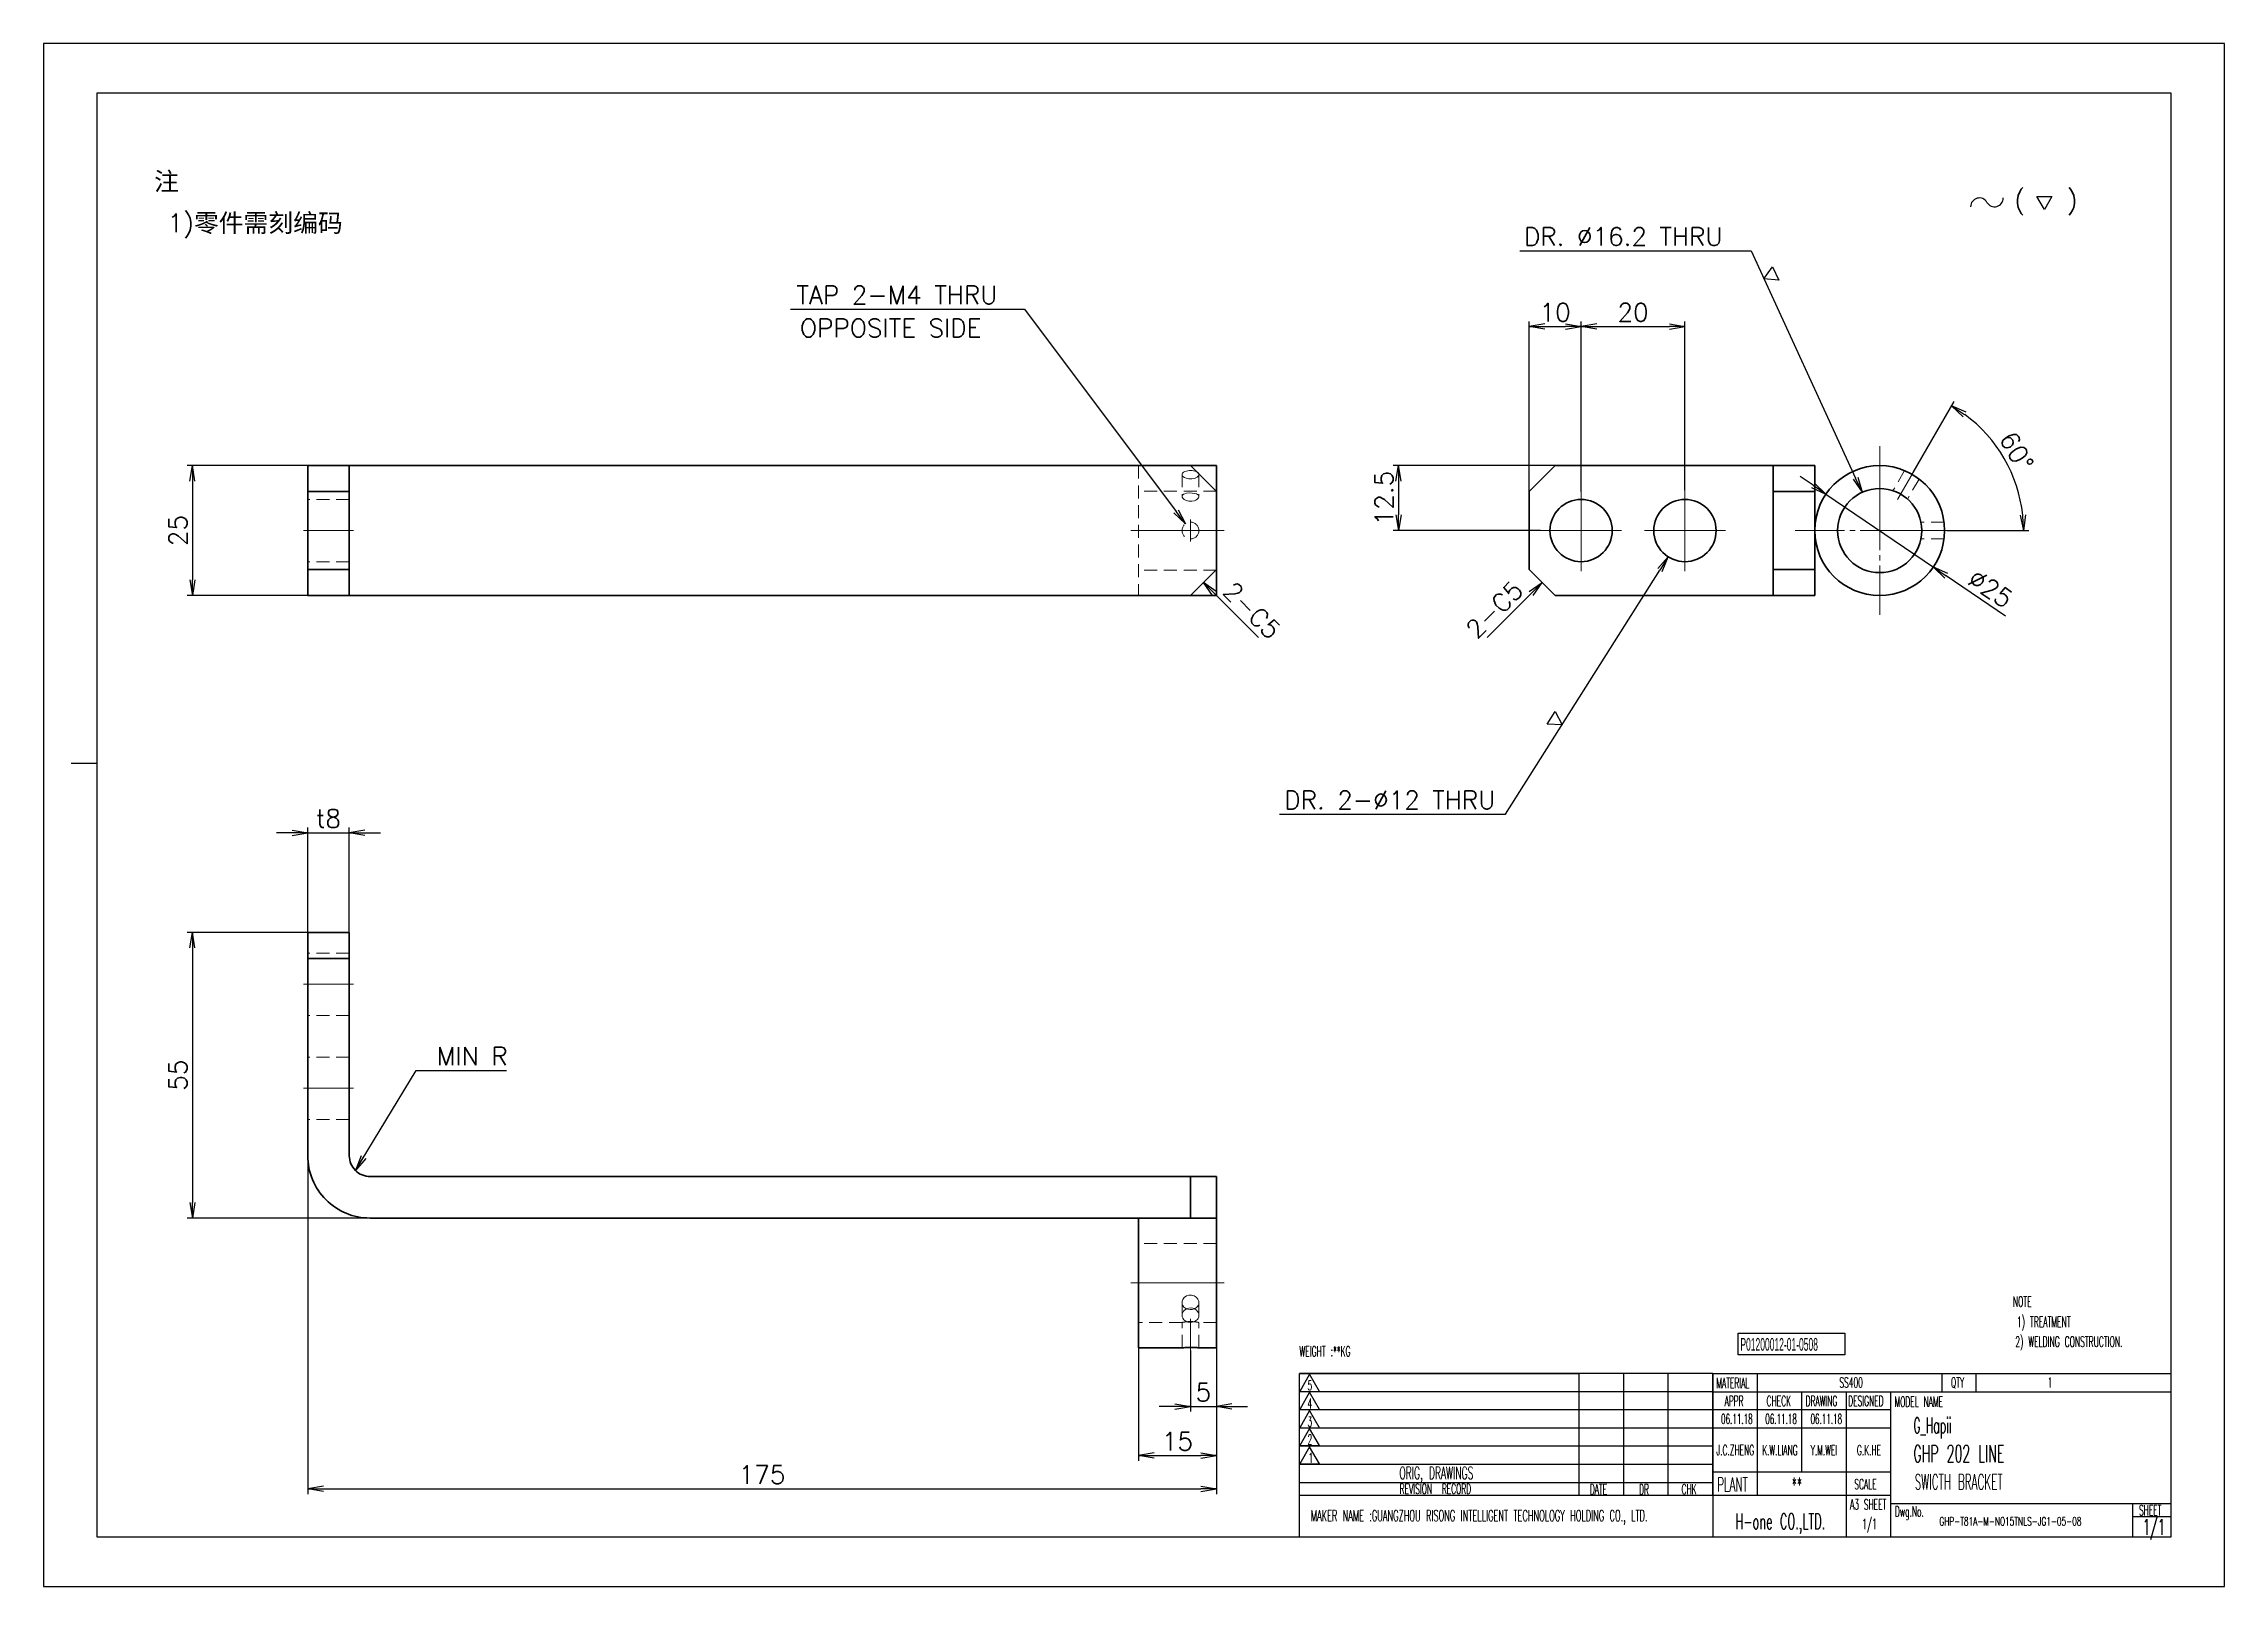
# Model space of a CAD drawing. Header units: millimetres. Extents: x 9439 to 18429, y 1498 to 3280.
# Drawn here: x 13984.2 to 14404.2, y 1498.1 to 1795.1 of the extents above; entities that cross this region are included whole.
import ezdxf
from ezdxf.enums import TextEntityAlignment as Align

# ---------------------------------------------------------------- set-up
doc = ezdxf.new("R2010")
doc.units = ezdxf.units.MM
doc.linetypes.add('CENTER-HOKUTO', pattern=[23, 20, -1, 1, -1])
doc.linetypes.add('HIDDEN-HOKUTO', pattern=[3.8, 2.5, -1.3])
doc.layers.add('AM_7', color=2, linetype='CENTER-HOKUTO', lineweight=30)
doc.layers.add('AM_HID', color=1, linetype='HIDDEN-HOKUTO', lineweight=25)
doc.layers.add('title_frame', color=7, linetype='Continuous')
doc.layers.add('word_dim', color=253, linetype='Continuous')
doc.styles.add('MX_NOTE_STANDARD', font='txt.shx', dxfattribs={"bigfont": 'bigfont.shx'})
doc.styles.get("Standard").update_dxf_attribs({"font": 'romans.shx', "bigfont": 'bigfont.shx'})
doc.dimstyles.new('RS1-1', dxfattribs={"dimtxt": 3.5, "dimasz": 3, "dimexe": 1, "dimexo": 0, "dimgap": 1, "dimtad": 3, "dimdsep": 46, "dimtxsty": 'Standard', "dimblk1": 'OPEN', "dimblk2": 'OPEN', "dimsah": 1, "dimcen": 0, "dimclrd": 256, "dimclre": 256, "dimclrt": 3, "dimazin": 2, "dimtfac": 1, "dimtmove": 0, "dimatfit": 3, "dimldrblk": 'OPEN', "dimfxl": 0, "dimtolj": 1, "dimtzin": 0, "dimarcsym": 0})

msp = doc.modelspace()

# ---------------------------------------------------------------- texts
at = {"ltscale": 2, "char_height": 3.5, "attachment_point": 1}
for s, insert, width in [('{\\fSimSun|b0|i0|c134|p2;\\C3;注}', (14005.459, 1770.365), 10.36469), ('{\\Fromans,bigfont|c134;\\C3;1)\\fSimSun|b0|i0|c134|p2;零件需刻编码}', (14008.024, 1762.357), 96.90613)]:
    msp.add_mtext(s, dxfattribs=dict(at, insert=insert, width=width))
at = {"linetype": 'Continuous', "insert": (14344.319, 1528.604), "char_height": 3, "width": 50.9, "attachment_point": 4}
msp.add_mtext('{\\W0.5;\\C3;G_Hapii }', dxfattribs=at)
at = {"color": 3, "linetype": 'Continuous', "insert": (14349.275, 1511.446), "char_height": 1.6, "width": 37.13137, "attachment_point": 1}
msp.add_mtext('{\\W0.65;GHP-T81A-M-NO15TNLS-JG1-05-08}', dxfattribs=at)
at = {"layer": 'title_frame', "color": 3, "style": 'MX_NOTE_STANDARD'}
for s, height, width, p in [('NOTE', 2, 0.5341, (14363.429, 1551.946)), ('1) TREATMENT', 2, 0.5341, (14364.207, 1548.049)), ('2) WELDING CONSTRUCTION.', 2, 0.5341, (14363.905, 1544.229)), ('WEIGHT :**KG ', 1.96, 0.545, (14226.042, 1542.4)), ('SS400', 1.9728, 0.5341, (14330.016, 1536.382)), ('1', 1.973, 0.5341, (14370.143, 1536.382)), ('06.11.18', 1.9, 0.5341, (14307.229, 1529.408)), ('06.11.18', 1.9, 0.5341, (14315.741, 1529.408)), ('06.11.18', 1.9, 0.5341, (14324.458, 1529.408)), ('GHP 202 LINE', 3.3, 0.5341, (14344.281, 1522.035)), ('**', 2.74, 0.5341, (14320.835, 1516.353)), ('SWICTH BRACKET', 2.94, 0.5, (14344.529, 1516.771)), ('H-one CO.,LTD.', 3, 0.5341, (14309.998, 1509.133)), ('A3 SHEET', 1.9728, 0.5341, (14332.072, 1512.907)), ('1/1', 1.9728, 0.5341, (14334.424, 1509.153)), ('1/1', 3, 0.5341, (14388.449, 1508.06))]:
    msp.add_text(s, height=height, dxfattribs=dict(at, width=width)).set_placement(p)
at = {"layer": 'title_frame', "color": 3, "style": 'MX_NOTE_STANDARD', "width": 0.5341}
for s, p in [('J.C.ZHENG', (14309.974, 1522.79)), ('K.W.LIANG', (14318.569, 1522.769)), ('Y.M.WEI', (14327.049, 1522.772)), ('G.K.HE', (14335.719, 1522.769))]:
    msp.add_text(s, height=1.9728, dxfattribs=at).set_placement(p, align=Align.BOTTOM_CENTER)
at = {"layer": 'title_frame', "color": 3, "insert": (14310.952, 1545.938), "char_height": 2.45, "width": 4.1107, "attachment_point": 1, "style": 'MX_NOTE_STANDARD'}
msp.add_mtext('{\\f3 of 9 Barcode|b0|i0|c0|p82;\\W0.5;P01200012-01-0508}', dxfattribs=at)
at = {"layer": 'word_dim', "color": 3, "linetype": 'Continuous', "ltscale": 2}
for rotation, p in [(315, (14211.041, 1689.379)), (45, (14260.216, 1680.315))]:
    msp.add_text('2-C5', height=3.5, rotation=rotation, dxfattribs=at).set_placement(p)
at = {"layer": 'word_dim', "color": 3, "linetype": 'Continuous', "ltscale": 2, "char_height": 3.5}
for s, insert, width, attachment_point in [('OPPOSITE SIDE', (14129.837, 1742.131), 42.32288, 1), ('MIN R', (14059.902, 1598.444), 26.72576, 7)]:
    msp.add_mtext(s, dxfattribs=dict(at, insert=insert, width=width, attachment_point=attachment_point))

# ---------------------------------------------------------------- blocks, each defined once
blk = doc.blocks.new('A$C404331B6')
at = {"layer": 'title_frame'}
for p, q in [((0, -31.5), (0, 0)), ((0, 0), (53.9, 0)), ((79.62, 0), (0, 0)), ((53.9, -23.5), (53.9, 0)), ((62.48, -23.5), (62.48, 0)), ((62.48, -23.5), (62.48, 0)), ((71.05, -23.5), (71.05, 0)), ((71.05, -23.5), (71.05, 0)), ((79.62, 0), (79.62, -31.5)), ((79.62, 0), (167.83, 0)), ((88.2, -23.5), (88.2, 0)), ((123.73, 0), (123.73, -3.5)), ((130.3, 0), (130.3, -3.5)), ((53.9, -3.5), (0, -3.5)), ((79.62, -3.5), (0, -3.5)), ((1.98, -0.12), (0.1, -3.45)), ((0.1, -3.45), (3.86, -3.45)), ((1.98, -3.6), (0.1, -6.92)), ((3.86, -3.45), (1.98, -0.12)), ((3.86, -6.92), (1.98, -3.6)), ((79.62, -3.5), (167.83, -3.5)), ((96.78, -18.9), (96.78, -3.5)), ((105.35, -31.5), (105.35, -3.5)), ((113.92, -31.5), (113.92, -3.5)), ((53.9, -7), (0, -7)), ((79.62, -7), (0, -7)), ((0.1, -6.92), (3.86, -6.92)), ((1.98, -7.13), (0.1, -10.45)), ((3.86, -10.45), (1.98, -7.13)), ((113.92, -7), (79.62, -7)), ((53.9, -10.5), (0, -10.5)), ((79.62, -10.5), (0, -10.5)), ((0.1, -10.45), (3.86, -10.45)), ((1.98, -10.54), (0.1, -13.87)), ((3.86, -13.87), (1.98, -10.54)), ((113.92, -10.5), (79.62, -10.5)), ((53.9, -14), (0, -14)), ((79.62, -14), (0, -14)), ((0.1, -13.87), (3.86, -13.87)), ((1.98, -14.07), (0.1, -17.4)), ((3.86, -17.4), (1.98, -14.07)), ((53.9, -17.5), (0, -17.5)), ((79.62, -17.5), (0, -17.5)), ((53.9, -21), (0, -21)), ((79.62, -21), (0, -21)), ((0.1, -17.4), (3.86, -17.4)), ((79.62, -18.9), (113.92, -18.9)), ((79.62, -23.5), (0, -23.5)), ((113.92, -23.5), (79.62, -23.5)), ((113.92, -25), (167.83, -25)), ((160.48, -25), (160.48, -31.5)), ((160.48, -27.5), (167.83, -27.5)), ((167.83, -31.5), (0, -31.5))]:
    blk.add_line(p, q, dxfattribs=at)
at = {"layer": 'title_frame', "color": 3, "style": 'MX_NOTE_STANDARD', "width": 0.5341}
for s, height, p in [('5', 1.92, (1.59, -3.22)), ('MATERIAL', 1.973, (80.3, -2.79)), ('QTY', 1.973, (125.5, -2.7)), ('4', 1.92, (1.59, -6.7)), ('3', 1.92, (1.59, -10.23)), ('APPR', 1.973, (81.89, -6.26)), ('CHECK', 1.973, (89.99, -6.26)), ('DRAWING', 1.973, (97.51, -6.26)), ('DESIGNED', 1.973, (105.7, -6.26)), ('MODEL NAME', 1.973, (114.63, -6.41)), ('2', 1.92, (1.59, -13.64)), ('1', 1.92, (1.78, -17.17)), ('ORIG, DRAWINGS', 2.4112, (19.27, -20.34)), ('PLANT', 2.74, (80.46, -22.73)), ('SCALE', 1.973, (106.88, -22.28)), ('REVISION  RECORD', 1.9728, (19.32, -23.18)), ('DATE', 1.973, (55.94, -23.26)), ('DR', 1.973, (65.43, -23.27)), ('CHK', 1.973, (73.61, -23.23)), ('MAKER NAME :GUANGZHOU RISONG INTELLIGENT TECHNOLOGY HOLDING CO., LTD.', 2.16, (2.22, -28.43)), ('Dwg.No.', 1.973, (114.71, -27.52)), ('SHEET', 1.973, (161.71, -27.29))]:
    blk.add_text(s, height=height, dxfattribs=at).set_placement(p)
blk = doc.blocks.new('shiage0')
at = {"layer": 'word_dim', "color": 3, "linetype": 'Continuous'}
for centre, start, end in [((1.69, 0), 30, 180), ((4.61, 1.69), 210, 0)]:
    blk.add_arc(centre, 1.69, start, end, dxfattribs=at)
blk = doc.blocks.new('12')
at = {"layer": 'title_frame', "color": 3, "linetype": 'Continuous'}
blk.add_lwpolyline([(20.46, 3.03), (19.01, 5.53), (21.9, 5.53)], close=True, dxfattribs=at)
blk.add_blockref('shiage0', (6.23, 3.56), dxfattribs=at)
blk.add_text('(   )', height=3.5, dxfattribs=at).set_placement((14.64, 3.08))
blk = doc.blocks.new('_Open')
at = {"color": 0, "lineweight": -2}
for p, q in [((-1, 0.17), (0, 0)), ((-1, -0.17), (0, 0)), ((0, 0), (-1, 0))]:
    blk.add_line(p, q, dxfattribs=at)
blk = doc.blocks.new('*D107')
at = {"layer": 'DEFPOINTS', "color": 0, "linetype": 'Continuous', "ltscale": 2}
for p in [(14039.04, 1624.03), (14012.81, 1569.03), (14054.21, 1569.03)]:
    blk.add_point(p, dxfattribs=at)
at = {"layer": 'word_dim', "linetype": 'Continuous', "lineweight": -2, "ltscale": 2}
for p, q in [((14039.04, 1624.03), (14011.81, 1624.03)), ((14012.81, 1621.03), (14012.81, 1572.03)), ((14054.21, 1569.03), (14011.81, 1569.03))]:
    blk.add_line(p, q, dxfattribs=at)
at = {"layer": 'word_dim', "linetype": 'Continuous', "lineweight": -2, "ltscale": 2, "xscale": 3, "yscale": 3, "zscale": 3}
for p, rotation in [((14012.81, 1624.03), 90), ((14012.81, 1569.03), 270)]:
    blk.add_blockref('_Open', p, dxfattribs=dict(at, rotation=rotation))
at = {"layer": 'word_dim', "color": 3, "linetype": 'Continuous', "ltscale": 2, "insert": (14010.06, 1596.53), "char_height": 3.5, "attachment_point": 5, "rotation": 90}
blk.add_mtext('\\A1;55', dxfattribs=at)
blk = doc.blocks.new('*D108')
at = {"layer": 'DEFPOINTS', "color": 0, "linetype": 'Continuous', "ltscale": 2}
for p in [(14043.04, 1643.19), (14035.04, 1621.53), (14043.04, 1621.53)]:
    blk.add_point(p, dxfattribs=at)
at = {"layer": 'word_dim', "linetype": 'Continuous', "lineweight": -2, "ltscale": 2}
for p, q in [((14032.04, 1643.19), (14029.04, 1643.19)), ((14035.04, 1621.53), (14035.04, 1644.19)), ((14035.04, 1643.19), (14043.04, 1643.19)), ((14043.04, 1621.53), (14043.04, 1644.19)), ((14046.04, 1643.19), (14049.04, 1643.19))]:
    blk.add_line(p, q, dxfattribs=at)
at = {"layer": 'word_dim', "linetype": 'Continuous', "lineweight": -2, "ltscale": 2, "xscale": 3, "yscale": 3, "zscale": 3}
blk.add_blockref('_Open', (14035.04, 1643.19), dxfattribs=at)
at = {"layer": 'word_dim', "linetype": 'Continuous', "lineweight": -2, "ltscale": 2, "xscale": 3, "yscale": 3, "zscale": 3, "rotation": 180}
blk.add_blockref('_Open', (14043.04, 1643.19), dxfattribs=at)
at = {"layer": 'word_dim', "color": 3, "linetype": 'Continuous', "ltscale": 2, "insert": (14039.04, 1645.94), "char_height": 3.5, "attachment_point": 5}
blk.add_mtext('\\A1;t8', dxfattribs=at)
blk = doc.blocks.new('*D109')
at = {"layer": 'DEFPOINTS', "color": 0, "linetype": 'Continuous', "ltscale": 2}
for p in [(14035.04, 1584.35), (14210.04, 1544.03), (14210.04, 1516.89)]:
    blk.add_point(p, dxfattribs=at)
at = {"layer": 'word_dim', "linetype": 'Continuous', "lineweight": -2, "ltscale": 2}
for p, q in [((14035.04, 1584.35), (14035.04, 1515.89)), ((14210.04, 1544.03), (14210.04, 1515.89)), ((14038.04, 1516.89), (14207.04, 1516.89))]:
    blk.add_line(p, q, dxfattribs=at)
at = {"layer": 'word_dim', "linetype": 'Continuous', "lineweight": -2, "ltscale": 2, "xscale": 3, "yscale": 3, "zscale": 3, "rotation": 180}
blk.add_blockref('_Open', (14035.04, 1516.89), dxfattribs=at)
at = {"layer": 'word_dim', "linetype": 'Continuous', "lineweight": -2, "ltscale": 2, "xscale": 3, "yscale": 3, "zscale": 3}
blk.add_blockref('_Open', (14210.04, 1516.89), dxfattribs=at)
at = {"layer": 'word_dim', "color": 3, "linetype": 'Continuous', "ltscale": 2, "insert": (14122.54, 1519.64), "char_height": 3.5, "attachment_point": 5}
blk.add_mtext('\\A1;175', dxfattribs=at)
blk = doc.blocks.new('*D110')
at = {"layer": 'DEFPOINTS', "color": 0, "linetype": 'Continuous', "ltscale": 2}
for p in [(14195.04, 1544.03), (14210.04, 1544.03), (14210.04, 1523.29)]:
    blk.add_point(p, dxfattribs=at)
at = {"layer": 'word_dim', "linetype": 'Continuous', "lineweight": -2, "ltscale": 2}
for p, q in [((14195.04, 1544.03), (14195.04, 1522.29)), ((14210.04, 1544.03), (14210.04, 1522.29)), ((14198.04, 1523.29), (14207.04, 1523.29))]:
    blk.add_line(p, q, dxfattribs=at)
at = {"layer": 'word_dim', "linetype": 'Continuous', "lineweight": -2, "ltscale": 2, "xscale": 3, "yscale": 3, "zscale": 3, "rotation": 180}
blk.add_blockref('_Open', (14195.04, 1523.29), dxfattribs=at)
at = {"layer": 'word_dim', "linetype": 'Continuous', "lineweight": -2, "ltscale": 2, "xscale": 3, "yscale": 3, "zscale": 3}
blk.add_blockref('_Open', (14210.04, 1523.29), dxfattribs=at)
at = {"layer": 'word_dim', "color": 3, "linetype": 'Continuous', "ltscale": 2, "insert": (14202.54, 1526.04), "char_height": 3.5, "attachment_point": 5}
blk.add_mtext('\\A1;15', dxfattribs=at)
blk = doc.blocks.new('*D111')
at = {"layer": 'DEFPOINTS', "color": 0, "linetype": 'Continuous', "ltscale": 2}
for p in [(14205.04, 1543.52), (14210.04, 1543.52), (14210.04, 1532.76)]:
    blk.add_point(p, dxfattribs=at)
at = {"layer": 'word_dim', "linetype": 'Continuous', "lineweight": -2, "ltscale": 2}
for p, q in [((14205.04, 1543.52), (14205.04, 1531.76)), ((14210.04, 1543.52), (14210.04, 1531.76)), ((14202.04, 1532.76), (14199.04, 1532.76)), ((14205.04, 1532.76), (14210.04, 1532.76)), ((14213.04, 1532.76), (14216.04, 1532.76))]:
    blk.add_line(p, q, dxfattribs=at)
at = {"layer": 'word_dim', "linetype": 'Continuous', "lineweight": -2, "ltscale": 2, "xscale": 3, "yscale": 3, "zscale": 3}
blk.add_blockref('_Open', (14205.04, 1532.76), dxfattribs=at)
at = {"layer": 'word_dim', "linetype": 'Continuous', "lineweight": -2, "ltscale": 2, "xscale": 3, "yscale": 3, "zscale": 3, "rotation": 180}
blk.add_blockref('_Open', (14210.04, 1532.76), dxfattribs=at)
at = {"layer": 'word_dim', "color": 3, "linetype": 'Continuous', "ltscale": 2, "insert": (14207.54, 1535.51), "char_height": 3.5, "attachment_point": 5}
blk.add_mtext('\\A1;5', dxfattribs=at)
blk = doc.blocks.new('*D112')
at = {"layer": 'DEFPOINTS', "color": 0, "linetype": 'Continuous', "ltscale": 2}
for p in [(14327.44, 1708.4), (14348.12, 1694.35)]:
    blk.add_point(p, dxfattribs=at)
at = {"layer": 'word_dim', "linetype": 'Continuous', "lineweight": -2, "ltscale": 2}
for p, q in [((14324.96, 1710.09), (14322.48, 1711.78)), ((14327.44, 1708.4), (14348.12, 1694.35)), ((14362.04, 1684.89), (14350.6, 1692.67))]:
    blk.add_line(p, q, dxfattribs=at)
at = {"layer": 'word_dim', "linetype": 'Continuous', "lineweight": -2, "ltscale": 2, "xscale": 3, "yscale": 3, "zscale": 3}
for p, rotation in [((14327.44, 1708.4), 325.8030478182014), ((14348.12, 1694.35), 145.8030478182013)]:
    blk.add_blockref('_Open', p, dxfattribs=dict(at, rotation=rotation))
at = {"layer": 'word_dim', "color": 3, "linetype": 'Continuous', "ltscale": 2, "insert": (14359.11, 1690.21), "char_height": 3.5, "attachment_point": 5, "rotation": 325.803}
blk.add_mtext('\\A1;∅25', dxfattribs=at)
blk = doc.blocks.new('*D114')
at = {"layer": 'DEFPOINTS', "color": 0, "linetype": 'Continuous', "ltscale": 2}
for p in [(14344.24, 1712.57), (14363.82, 1710.86), (14341.24, 1707.38), (14344.71, 1701.38), (14350.7, 1701.38)]:
    blk.add_point(p, dxfattribs=at)
at = {"layer": 'word_dim', "linetype": 'Continuous', "lineweight": -2, "ltscale": 2}
for p, q in [((14344.24, 1712.57), (14352.13, 1726.24)), ((14350.7, 1701.38), (14366.49, 1701.38))]:
    blk.add_line(p, q, dxfattribs=at)
blk.add_arc((14337.78, 1701.38), 27.71, 6.2069, 53.7934, dxfattribs=at)
at = {"layer": 'word_dim', "linetype": 'Continuous', "lineweight": -2, "ltscale": 2, "xscale": 3, "yscale": 3, "zscale": 3}
for p, rotation in [((14351.63, 1725.37), 146.8968754341751), ((14365.49, 1701.38), 273.103463536355)]:
    blk.add_blockref('_Open', p, dxfattribs=dict(at, rotation=rotation))
at = {"layer": 'word_dim', "color": 3, "linetype": 'Continuous', "ltscale": 2, "insert": (14364.16, 1716.61), "char_height": 3.5, "attachment_point": 5, "rotation": 300.0002}
blk.add_mtext('\\A1;{\\Fsimplex|c0;60°}', dxfattribs=at)
blk = doc.blocks.new('*D115')
at = {"layer": 'DEFPOINTS', "color": 0, "linetype": 'Continuous', "ltscale": 2}
for p in [(14039.04, 1713.88), (14012.81, 1688.88), (14039.04, 1688.88)]:
    blk.add_point(p, dxfattribs=at)
at = {"layer": 'word_dim', "linetype": 'Continuous', "lineweight": -2, "ltscale": 2}
for p, q in [((14039.04, 1713.88), (14011.81, 1713.88)), ((14012.81, 1710.88), (14012.81, 1691.88)), ((14039.04, 1688.88), (14011.81, 1688.88))]:
    blk.add_line(p, q, dxfattribs=at)
at = {"layer": 'word_dim', "linetype": 'Continuous', "lineweight": -2, "ltscale": 2, "xscale": 3, "yscale": 3, "zscale": 3}
for p, rotation in [((14012.81, 1713.88), 90), ((14012.81, 1688.88), 270)]:
    blk.add_blockref('_Open', p, dxfattribs=dict(at, rotation=rotation))
at = {"layer": 'word_dim', "color": 3, "linetype": 'Continuous', "ltscale": 2, "insert": (14010.06, 1701.38), "char_height": 3.5, "attachment_point": 5, "rotation": 90}
blk.add_mtext('\\A1;25', dxfattribs=at)
blk = doc.blocks.new('*D116')
at = {"layer": 'DEFPOINTS', "color": 0, "linetype": 'Continuous', "ltscale": 2}
for p in [(14280.28, 1740.65), (14270.28, 1708.88), (14280.28, 1708.88)]:
    blk.add_point(p, dxfattribs=at)
at = {"layer": 'word_dim', "linetype": 'Continuous', "lineweight": -2, "ltscale": 2}
for p, q in [((14270.28, 1708.88), (14270.28, 1741.65)), ((14273.28, 1740.65), (14277.28, 1740.65)), ((14280.28, 1708.88), (14280.28, 1741.65))]:
    blk.add_line(p, q, dxfattribs=at)
at = {"layer": 'word_dim', "linetype": 'Continuous', "lineweight": -2, "ltscale": 2, "xscale": 3, "yscale": 3, "zscale": 3, "rotation": 180}
blk.add_blockref('_Open', (14270.28, 1740.65), dxfattribs=at)
at = {"layer": 'word_dim', "linetype": 'Continuous', "lineweight": -2, "ltscale": 2, "xscale": 3, "yscale": 3, "zscale": 3}
blk.add_blockref('_Open', (14280.28, 1740.65), dxfattribs=at)
at = {"layer": 'word_dim', "color": 3, "linetype": 'Continuous', "ltscale": 2, "insert": (14275.28, 1743.4), "char_height": 3.5, "attachment_point": 5}
blk.add_mtext('\\A1;10', dxfattribs=at)
blk = doc.blocks.new('*D117')
at = {"layer": 'DEFPOINTS', "color": 0, "linetype": 'Continuous', "ltscale": 2}
for p in [(14300.28, 1740.65), (14280.28, 1709.18), (14300.28, 1709.18)]:
    blk.add_point(p, dxfattribs=at)
at = {"layer": 'word_dim', "linetype": 'Continuous', "lineweight": -2, "ltscale": 2}
for p, q in [((14280.28, 1709.18), (14280.28, 1741.65)), ((14283.28, 1740.65), (14297.28, 1740.65)), ((14300.28, 1709.18), (14300.28, 1741.65))]:
    blk.add_line(p, q, dxfattribs=at)
at = {"layer": 'word_dim', "linetype": 'Continuous', "lineweight": -2, "ltscale": 2, "xscale": 3, "yscale": 3, "zscale": 3, "rotation": 180}
blk.add_blockref('_Open', (14280.28, 1740.65), dxfattribs=at)
at = {"layer": 'word_dim', "linetype": 'Continuous', "lineweight": -2, "ltscale": 2, "xscale": 3, "yscale": 3, "zscale": 3}
blk.add_blockref('_Open', (14300.28, 1740.65), dxfattribs=at)
at = {"layer": 'word_dim', "color": 3, "linetype": 'Continuous', "ltscale": 2, "insert": (14290.28, 1743.4), "char_height": 3.5, "attachment_point": 5}
blk.add_mtext('\\A1;20', dxfattribs=at)
blk = doc.blocks.new('*D118')
at = {"layer": 'DEFPOINTS', "color": 0, "linetype": 'Continuous', "ltscale": 2}
for p in [(14275.28, 1713.88), (14245.08, 1701.38), (14272.48, 1701.38)]:
    blk.add_point(p, dxfattribs=at)
at = {"layer": 'word_dim', "linetype": 'Continuous', "lineweight": -2, "ltscale": 2}
for p, q in [((14275.28, 1713.88), (14244.08, 1713.88)), ((14245.08, 1710.88), (14245.08, 1704.38)), ((14272.48, 1701.38), (14244.08, 1701.38))]:
    blk.add_line(p, q, dxfattribs=at)
at = {"layer": 'word_dim', "linetype": 'Continuous', "lineweight": -2, "ltscale": 2, "xscale": 3, "yscale": 3, "zscale": 3}
for p, rotation in [((14245.08, 1713.88), 90), ((14245.08, 1701.38), 270)]:
    blk.add_blockref('_Open', p, dxfattribs=dict(at, rotation=rotation))
at = {"layer": 'word_dim', "color": 3, "linetype": 'Continuous', "ltscale": 2, "insert": (14242.33, 1707.63), "char_height": 3.5, "attachment_point": 5, "rotation": 90}
blk.add_mtext('\\A1;12.5', dxfattribs=at)
blk = doc.blocks.new('*D119')
at = {"layer": 'DEFPOINTS', "color": 0, "linetype": 'Continuous', "ltscale": 2}
for p in [(14303.49, 1706.45), (14297.07, 1696.31)]:
    blk.add_point(p, dxfattribs=at)
at = {"layer": 'word_dim', "linetype": 'Continuous', "lineweight": -2, "ltscale": 2}
for p, q in [((14265.7, 1646.76), (14295.47, 1693.78)), ((14222.17, 1646.76), (14265.7, 1646.76))]:
    blk.add_line(p, q, dxfattribs=at)
at = {"layer": 'word_dim', "linetype": 'Continuous', "lineweight": -2, "ltscale": 2, "xscale": 3, "yscale": 3, "zscale": 3, "rotation": 57.66247228235784}
blk.add_blockref('_Open', (14297.07, 1696.31), dxfattribs=at)
at = {"layer": 'word_dim', "color": 3, "linetype": 'Continuous', "ltscale": 2, "insert": (14243.44, 1649.51), "char_height": 3.5, "attachment_point": 5}
blk.add_mtext('\\A1;DR. 2-∅12 THRU', dxfattribs=at)
blk = doc.blocks.new('shiage1')
at = {"layer": 'word_dim', "color": 3, "linetype": 'Continuous'}
for p, q in [((0, 0), (-1.44, 2.5)), ((-1.44, 2.5), (1.44, 2.5)), ((1.44, 2.5), (0, 0))]:
    blk.add_line(p, q, dxfattribs=at)
blk = doc.blocks.new('*D291')
at = {"layer": 'DEFPOINTS', "color": 0, "linetype": 'Continuous', "ltscale": 2}
for p in [(14204.07, 1702.68), (14206.01, 1700.08)]:
    blk.add_point(p, dxfattribs=at)
at = {"layer": 'word_dim', "linetype": 'Continuous', "lineweight": -2, "ltscale": 2}
for p, q in [((14128, 1743.99), (14173.11, 1743.99)), ((14173.11, 1743.99), (14202.27, 1705.08))]:
    blk.add_line(p, q, dxfattribs=at)
at = {"layer": 'word_dim', "linetype": 'Continuous', "lineweight": -2, "ltscale": 2, "xscale": 3, "yscale": 3, "zscale": 3, "rotation": 306.8408895486687}
blk.add_blockref('_Open', (14204.07, 1702.68), dxfattribs=at)
at = {"layer": 'word_dim', "color": 3, "linetype": 'Continuous', "ltscale": 2, "insert": (14148.51, 1746.74), "char_height": 3.5, "attachment_point": 5}
blk.add_mtext('\\A1;TAP 2-M4 THRU', dxfattribs=at)
blk = doc.blocks.new('*D293')
at = {"layer": 'DEFPOINTS', "color": 0, "linetype": 'Continuous', "ltscale": 2}
for p in [(14334.39, 1708.74), (14341.17, 1694.02)]:
    blk.add_point(p, dxfattribs=at)
at = {"layer": 'word_dim', "linetype": 'Continuous', "lineweight": -2, "ltscale": 2}
for p, q in [((14268.47, 1755.23), (14313, 1755.23)), ((14313, 1755.23), (14333.14, 1711.46))]:
    blk.add_line(p, q, dxfattribs=at)
at = {"layer": 'word_dim', "linetype": 'Continuous', "lineweight": -2, "ltscale": 2, "xscale": 3, "yscale": 3, "zscale": 3, "rotation": 294.7088178950261}
blk.add_blockref('_Open', (14334.39, 1708.74), dxfattribs=at)
at = {"layer": 'word_dim', "color": 3, "linetype": 'Continuous', "ltscale": 2, "insert": (14288.4, 1757.98), "char_height": 3.5, "attachment_point": 5}
blk.add_mtext('\\A1;DR. ∅16.2 THRU', dxfattribs=at)

# ---------------------------------------------------------------- dimensions: what is measured, and where the dimension line sits
at = {"layer": 'word_dim', "linetype": 'Continuous', "ltscale": 2}
for p1, p2, text, picture, middle in [((14341.166, 1694.021), (14334.395, 1708.738), 'DR. <> THRU', '*D293', (14288.402, 1755.229)), ((14303.49, 1706.449), (14297.071, 1696.31), 'DR. 2-<> THRU', '*D119', (14243.435, 1646.761))]:
    dim = msp.add_diameter_dim_2p(p1=p1, p2=p2, text=text, dimstyle='RS1-1', override={"dimtoh": 1, "dimtofl": 0}, dxfattribs=at)
    dim.commit()
    dim.dimension.update_dxf_attribs({"geometry": picture, "text_midpoint": middle, "dimtype": 163})
at = {"layer": 'word_dim', "color": 3, "linetype": 'Continuous', "ltscale": 2}
dim = msp.add_diameter_dim_2p(p1=(14206.012, 1700.082), p2=(14204.069, 1702.677), text='TAP 2-M4 THRU', dimstyle='RS1-1', override={"dimtoh": 1, "dimtofl": 0}, dxfattribs=at)
dim.commit()
dim.dimension.update_dxf_attribs({"geometry": '*D291', "text_midpoint": (14148.513, 1743.995), "dimtype": 163})
at = {"layer": 'word_dim', "linetype": 'Continuous', "ltscale": 2}
for base, p1, p2, picture, middle in [((14280.281, 1740.65), (14270.281, 1708.879), (14280.281, 1708.879), '*D116', (14275.281, 1743.4)), ((14300.281, 1740.65), (14280.281, 1709.179), (14300.281, 1709.179), '*D117', (14290.281, 1743.4)), ((14210.041, 1516.888), (14035.041, 1584.352), (14210.041, 1544.027), '*D109', (14122.541, 1519.638)), ((14210.041, 1523.286), (14195.041, 1544.027), (14210.041, 1544.027), '*D110', (14202.541, 1526.036)), ((14210.041, 1532.759), (14205.041, 1543.52), (14210.041, 1543.52), '*D111', (14207.541, 1535.509))]:
    dim = msp.add_linear_dim(base=base, p1=p1, p2=p2, dimstyle='RS1-1', dxfattribs=at)
    dim.commit()
    dim.dimension.update_dxf_attribs({"geometry": picture, "text_midpoint": middle})
dim = msp.add_angular_dim_2l(base=(14363.816, 1710.855), line1=((14344.24, 1712.567), (14341.243, 1707.377)), line2=((14350.699, 1701.379), (14344.706, 1701.379)), text='{\\Fsimplex|c0;<>}', dimstyle='RS1-1', dxfattribs=at)
dim.commit()
dim.dimension.update_dxf_attribs({"geometry": '*D114', "text_midpoint": (14364.157, 1716.608)})
for base, p1, p2, picture, middle in [((14012.806, 1688.879), (14039.041, 1713.879), (14039.041, 1688.879), '*D115', (14010.056, 1701.379)), ((14245.078, 1701.379), (14275.281, 1713.879), (14272.481, 1701.379), '*D118', (14242.328, 1707.629)), ((14012.806, 1569.027), (14039.041, 1624.027), (14054.206, 1569.027), '*D107', (14010.056, 1596.527))]:
    dim = msp.add_linear_dim(base=base, p1=p1, p2=p2, angle=90, dimstyle='RS1-1', dxfattribs=at)
    dim.commit()
    dim.dimension.update_dxf_attribs({"geometry": picture, "text_midpoint": middle})
dim = msp.add_diameter_dim_2p(p1=(14327.442, 1708.405), p2=(14348.119, 1694.354), dimstyle='RS1-1', dxfattribs=at)
dim.commit()
dim.dimension.update_dxf_attribs({"geometry": '*D112', "text_midpoint": (14357.562, 1687.937)})
dim = msp.add_linear_dim(base=(14043.041, 1643.195), p1=(14035.041, 1621.527), p2=(14043.041, 1621.527), text='t<>', dimstyle='RS1-1', dxfattribs=at)
dim.commit()
dim.dimension.update_dxf_attribs({"geometry": '*D108', "text_midpoint": (14039.041, 1645.945)})

# ---------------------------------------------------------------- linework, layer by layer
at = {"color": 7, "lineweight": 35, "ltscale": 0.2}
for p, q in [((14043.041, 1713.879), (14035.041, 1713.879)), ((14325.281, 1713.879), (14317.281, 1713.879)), ((14035.041, 1708.879), (14043.041, 1708.879)), ((14317.281, 1708.879), (14325.281, 1708.879)), ((14043.041, 1693.879), (14035.041, 1693.879)), ((14325.281, 1693.879), (14317.281, 1693.879)), ((14043.041, 1688.879), (14035.041, 1688.879)), ((14317.281, 1688.879), (14325.281, 1688.879)), ((14043.041, 1624.027), (14035.041, 1624.027)), ((14043.041, 1619.027), (14035.041, 1619.027)), ((14205.041, 1577.027), (14205.041, 1569.027)), ((14210.041, 1569.027), (14210.041, 1577.027))]:
    msp.add_line(p, q, dxfattribs=at)
at = {"color": 7, "lineweight": 35, "ltscale": 0.125}
for p, q in [((14035.041, 1713.879), (14035.041, 1708.879)), ((14043.041, 1708.879), (14043.041, 1713.879)), ((14210.041, 1713.879), (14210.041, 1708.879)), ((14317.281, 1713.879), (14317.281, 1708.879)), ((14325.281, 1713.879), (14325.281, 1708.879)), ((14035.041, 1688.879), (14035.041, 1693.879)), ((14043.041, 1688.879), (14043.041, 1693.879)), ((14317.281, 1688.879), (14317.281, 1693.879)), ((14325.281, 1688.879), (14325.281, 1693.879)), ((14210.041, 1688.879), (14205.041, 1688.879)), ((14035.041, 1619.027), (14035.041, 1624.027)), ((14043.041, 1619.027), (14043.041, 1624.027)), ((14205.041, 1577.027), (14210.041, 1577.027)), ((14205.041, 1569.027), (14210.041, 1569.027))]:
    msp.add_line(p, q, dxfattribs=at)
at = {"color": 7, "lineweight": 35, "ltscale": 0.1}
for p, q in [((14047.041, 1713.879), (14043.041, 1713.879)), ((14317.281, 1713.879), (14313.281, 1713.879)), ((14047.041, 1688.879), (14043.041, 1688.879)), ((14317.281, 1688.879), (14313.281, 1688.879))]:
    msp.add_line(p, q, dxfattribs=at)
at = {"color": 7, "lineweight": 35}
for p, q in [((14047.041, 1713.879), (14205.041, 1713.879)), ((14313.281, 1713.879), (14275.281, 1713.879)), ((14047.041, 1688.879), (14205.041, 1688.879)), ((14313.281, 1688.879), (14275.281, 1688.879)), ((14035.041, 1619.027), (14035.041, 1581.027)), ((14043.041, 1581.027), (14043.041, 1619.027)), ((14047.041, 1577.027), (14205.041, 1577.027)), ((14047.041, 1569.027), (14205.041, 1569.027))]:
    msp.add_line(p, q, dxfattribs=at)
at = {"color": 7, "lineweight": 35, "ltscale": 0.375}
for p, q in [((14210.041, 1713.879), (14195.041, 1713.879)), ((14035.041, 1693.879), (14035.041, 1708.879)), ((14043.041, 1693.879), (14043.041, 1708.879)), ((14210.041, 1693.879), (14210.041, 1708.879)), ((14270.281, 1693.879), (14270.281, 1708.879)), ((14317.281, 1693.879), (14317.281, 1708.879)), ((14325.281, 1693.879), (14325.281, 1708.879))]:
    msp.add_line(p, q, dxfattribs=at)
at = {"color": 7, "lineweight": 35, "ltscale": 0.176777}
for p, q in [((14205.041, 1713.879), (14210.041, 1708.879)), ((14270.281, 1708.879), (14275.281, 1713.879)), ((14205.041, 1688.879), (14210.041, 1693.879)), ((14275.281, 1688.879), (14270.281, 1693.879))]:
    msp.add_line(p, q, dxfattribs=at)
at = {"color": 7, "lineweight": 35, "ltscale": 0.132417}
msp.add_line((14210.041, 1695.851), (14210.041, 1690.554), dxfattribs=at)
at = {"color": 7, "lineweight": 35, "ltscale": 0.041867}
msp.add_line((14210.041, 1690.554), (14210.041, 1688.879), dxfattribs=at)
at = {"color": 7, "lineweight": 35, "ltscale": 0.15625}
for p, q in [((14195.041, 1569.027), (14195.041, 1562.777)), ((14210.041, 1569.027), (14210.041, 1562.777))]:
    msp.add_line(p, q, dxfattribs=at)
at = {"color": 7, "lineweight": 35, "ltscale": 0.46875}
for p, q in [((14195.041, 1562.777), (14195.041, 1544.027)), ((14210.041, 1562.777), (14210.041, 1544.027))]:
    msp.add_line(p, q, dxfattribs=at)
at = {"color": 7, "lineweight": 35, "ltscale": 0.209473}
msp.add_line((14203.419, 1544.027), (14195.041, 1544.027), dxfattribs=at)
at = {"color": 7, "lineweight": 35, "ltscale": 0.084479}
msp.add_line((14210.041, 1544.027), (14206.661, 1544.027), dxfattribs=at)
at = {"color": 7, "lineweight": 35}
for centre, radius in [((14337.781, 1701.379), 12.5), ((14337.781, 1701.379), 8.1), ((14280.281, 1701.379), 6), ((14300.281, 1701.379), 6)]:
    msp.add_circle(centre, radius, dxfattribs=at)
for centre, radius, start, end in [((14047.041, 1581.027), 12, 179.99999, 270), ((14047.041, 1581.027), 4, 179.99999, 270), ((14205.075, 1531.265), 12.869, 95.13108, 97.39375), ((14205.041, 1531.619), 12.513, 86.44281, 97.44654), ((14205.037, 1531.619), 12.514, 84.95384, 89.8708), ((14205.017, 1531.369), 12.765, 82.59779, 86.40366)]:
    msp.add_arc(centre, radius, start, end, dxfattribs=at)
at = {"layer": 'AM_7', "color": 2, "lineweight": 13}
for p, q in [((14337.781, 1717.629), (14337.781, 1685.129)), ((14344.24, 1712.567), (14341.243, 1707.377)), ((14280.281, 1709.179), (14280.281, 1693.579)), ((14300.281, 1709.179), (14300.281, 1693.579)), ((14043.841, 1701.379), (14034.24, 1701.379)), ((14211.541, 1701.379), (14193.541, 1701.379)), ((14207.148, 1701.379), (14202.933, 1701.379)), ((14205.041, 1703.487), (14205.041, 1699.272)), ((14288.081, 1701.379), (14272.481, 1701.379)), ((14308.081, 1701.379), (14292.481, 1701.379)), ((14354.031, 1701.379), (14321.531, 1701.379)), ((14350.699, 1701.379), (14344.706, 1701.379)), ((14043.841, 1614.027), (14034.24, 1614.027)), ((14043.841, 1594.027), (14034.24, 1594.027)), ((14211.541, 1556.527), (14193.541, 1556.527)), ((14205.041, 1543.52), (14205.041, 1549.609))]:
    msp.add_line(p, q, dxfattribs=at)
at = {"layer": 'AM_HID', "color": 1, "lineweight": 13}
for p, q in [((14195.041, 1713.879), (14195.041, 1690.554)), ((14203.419, 1712.205), (14203.419, 1707.961)), ((14206.661, 1712.205), (14206.661, 1707.961)), ((14342.574, 1712.923), (14340.345, 1709.063)), ((14345.382, 1711.303), (14343.152, 1707.442)), ((14043.041, 1707.379), (14035.041, 1707.379)), ((14043.041, 1707.379), (14035.041, 1707.379)), ((14210.041, 1708.979), (14195.041, 1708.979)), ((14350.175, 1703), (14345.717, 1703)), ((14350.175, 1699.758), (14345.717, 1699.758)), ((14043.041, 1695.379), (14035.041, 1695.379)), ((14043.041, 1695.379), (14035.041, 1695.379)), ((14210.041, 1693.779), (14195.041, 1693.779)), ((14195.041, 1690.554), (14195.041, 1688.879)), ((14205.041, 1688.879), (14195.041, 1688.879)), ((14043.041, 1620.027), (14035.041, 1620.027)), ((14043.041, 1619.027), (14035.041, 1619.027)), ((14043.041, 1608.027), (14035.041, 1608.027)), ((14043.041, 1600.027), (14035.041, 1600.027)), ((14043.041, 1588.027), (14035.041, 1588.027)), ((14205.041, 1569.027), (14205.041, 1577.027)), ((14210.041, 1569.027), (14195.041, 1569.027)), ((14210.041, 1564.127), (14195.041, 1564.127)), ((14203.419, 1550.277), (14203.419, 1552.727)), ((14206.661, 1550.277), (14206.661, 1552.727)), ((14203.419, 1548.927), (14195.041, 1548.927)), ((14203.419, 1544.027), (14203.419, 1548.927)), ((14210.041, 1548.927), (14206.661, 1548.927)), ((14206.661, 1544.027), (14206.661, 1548.927))]:
    msp.add_line(p, q, dxfattribs=at)
for points in [[(14204.263, 1712.846), (14203.944, 1712.752), (14203.681, 1712.619), (14203.5, 1712.447), (14203.44, 1712.33), (14203.419, 1712.205)], [(14205.818, 1711.423), (14205.289, 1711.314), (14204.735, 1711.321), (14204.212, 1711.441), (14203.869, 1711.601), (14203.604, 1711.809), (14203.449, 1712.047), (14203.419, 1712.205)], [(14204.263, 1712.846), (14204.792, 1712.916), (14205.344, 1712.913), (14205.868, 1712.834), (14206.162, 1712.742), (14206.405, 1712.615), (14206.544, 1712.495), (14206.631, 1712.356), (14206.661, 1712.205)], [(14205.818, 1711.423), (14206.085, 1711.531), (14206.315, 1711.669), (14206.469, 1711.801), (14206.581, 1711.944), (14206.641, 1712.074), (14206.661, 1712.205)], [(14204.263, 1708.556), (14203.944, 1708.477), (14203.681, 1708.358), (14203.5, 1708.198), (14203.44, 1708.085), (14203.419, 1707.961)], [(14205.818, 1707.133), (14205.288, 1707.012), (14204.734, 1707.019), (14204.211, 1707.154), (14203.827, 1707.358), (14203.55, 1707.62), (14203.453, 1707.791), (14203.419, 1707.961)], [(14204.263, 1708.556), (14204.793, 1708.614), (14205.344, 1708.611), (14205.867, 1708.547), (14206.177, 1708.463), (14206.428, 1708.34), (14206.552, 1708.234), (14206.631, 1708.111), (14206.661, 1707.961)], [(14205.818, 1707.133), (14206.075, 1707.248), (14206.298, 1707.39), (14206.462, 1707.537), (14206.581, 1707.694), (14206.641, 1707.828), (14206.661, 1707.961)], [(14204.263, 1554.027), (14203.855, 1553.725), (14203.693, 1553.535), (14203.565, 1553.324), (14203.457, 1553.031), (14203.419, 1552.727)], [(14204.263, 1554.027), (14204.738, 1554.191), (14205.24, 1554.207), (14205.724, 1554.072), (14206.143, 1553.803), (14206.454, 1553.436), (14206.63, 1553.004), (14206.661, 1552.727)], [(14205.818, 1551.563), (14205.398, 1551.441), (14204.954, 1551.413), (14204.516, 1551.477), (14204.12, 1551.631), (14203.789, 1551.871), (14203.551, 1552.186), (14203.453, 1552.448), (14203.419, 1552.727)], [(14204.263, 1551.55), (14203.855, 1551.259), (14203.693, 1551.074), (14203.565, 1550.867), (14203.457, 1550.578), (14203.419, 1550.277)], [(14205.818, 1549.086), (14205.398, 1548.959), (14204.954, 1548.928), (14204.516, 1548.996), (14204.119, 1549.158), (14203.788, 1549.408), (14203.551, 1549.732), (14203.453, 1549.997), (14203.419, 1550.277)], [(14204.263, 1551.55), (14204.737, 1551.708), (14205.239, 1551.723), (14205.723, 1551.594), (14206.143, 1551.335), (14206.454, 1550.977), (14206.561, 1550.77), (14206.631, 1550.552), (14206.661, 1550.277)], [(14205.818, 1551.563), (14206.225, 1551.81), (14206.388, 1551.974), (14206.516, 1552.161), (14206.625, 1552.434), (14206.661, 1552.727)], [(14205.818, 1549.086), (14206.226, 1549.344), (14206.388, 1549.514), (14206.516, 1549.706), (14206.625, 1549.983), (14206.661, 1550.277)]]:
    msp.add_lwpolyline(points, dxfattribs=at)
msp.add_circle((14205.041, 1701.379), 1.621, dxfattribs=at)
for centre, radius, start, end in [((14205.104, 1541.068), 8.038, 96.00607, 102.10012), ((14205.042, 1541.488), 7.614, 84.15311, 102.30268), ((14205.039, 1541.488), 7.614, 77.69732, 95.84689), ((14204.977, 1541.068), 8.038, 77.89988, 83.99392), ((14205.052, 1531.513), 12.62, 93.58366, 95.12581), ((14205.041, 1531.714), 12.419, 89.88853, 93.58913), ((14205.027, 1531.454), 12.679, 82.59162, 84.97389)]:
    msp.add_arc(centre, radius, start, end, dxfattribs=at)
at = {"layer": 'title_frame'}
for p, q in [((13989.492, 1656.621), (13994.492, 1656.621)), ((14310.539, 1546.895), (14331.067, 1546.895)), ((14310.539, 1542.694), (14310.539, 1546.895)), ((14331.067, 1546.895), (14331.067, 1542.694)), ((14331.067, 1542.694), (14310.539, 1542.694)), ((14305.642, 1539.084), (14305.642, 1535.584)), ((14305.642, 1515.584), (14305.642, 1539.084)), ((14305.642, 1539.084), (14305.642, 1507.584)), ((14393.842, 1507.584), (14339.942, 1507.584)), ((14393.842, 1507.584), (14339.942, 1507.584))]:
    msp.add_line(p, q, dxfattribs=at)
at = {"layer": 'title_frame', "color": 4}
msp.add_lwpolyline([(14404.167, 1795.121), (13984.167, 1795.121), (13984.167, 1498.121), (14404.167, 1498.121)], close=True, dxfattribs=at)
at = {"layer": 'title_frame'}
msp.add_lwpolyline([(13994.492, 1785.659), (14393.842, 1785.659), (14393.842, 1507.584), (13994.492, 1507.584)], close=True, dxfattribs=at)

# ---------------------------------------------------------------- block references
at = {"layer": 'word_dim', "linetype": 'Continuous', "ltscale": 2}
msp.add_blockref('12', (14349.061, 1760.159), dxfattribs=at)
at = {"layer": 'word_dim', "color": 3, "linetype": 'Continuous', "ltscale": 2}
for p, rotation in [((14315.487, 1749.829), 294.7088178950242), ((14276.624, 1664.012), 57.66247228235822)]:
    msp.add_blockref('shiage1', p, dxfattribs=dict(at, rotation=rotation))
at = {"layer": 'word_dim', "ltscale": 2}
msp.add_blockref('A$C404331B6', (14226.017, 1539.084), dxfattribs=at)

msp.set_redraw_order([(e.dxf.handle, doc.entitydb.next_handle()) for e in msp.query("TEXT MTEXT ATTDEF DIMENSION ARC_DIMENSION")])  # texts and dimensions are drawn at this point

# ---------------------------------------------------------------- leaders
at = {"layer": 'word_dim', "linetype": 'Continuous'}
for points in [[(14207.541, 1691.379), (14218.147, 1680.773)], [(14272.781, 1691.379), (14262.174, 1680.773)]]:
    msp.add_leader(points, dimstyle='RS1-1', dxfattribs=at)
at = {"layer": 'word_dim', "linetype": 'Continuous', "ltscale": 2, "annotation_type": 0, "has_hookline": 1, "hookline_direction": 0, "text_width": 13.433}
msp.add_leader([(14044.212, 1578.199), (14055.902, 1597.444), (14058.902, 1597.444)], dimstyle='RS1-1', override={"dimgap": 1, "dimtad": 1}, dxfattribs=at)

doc.saveas('drawing.dxf')
